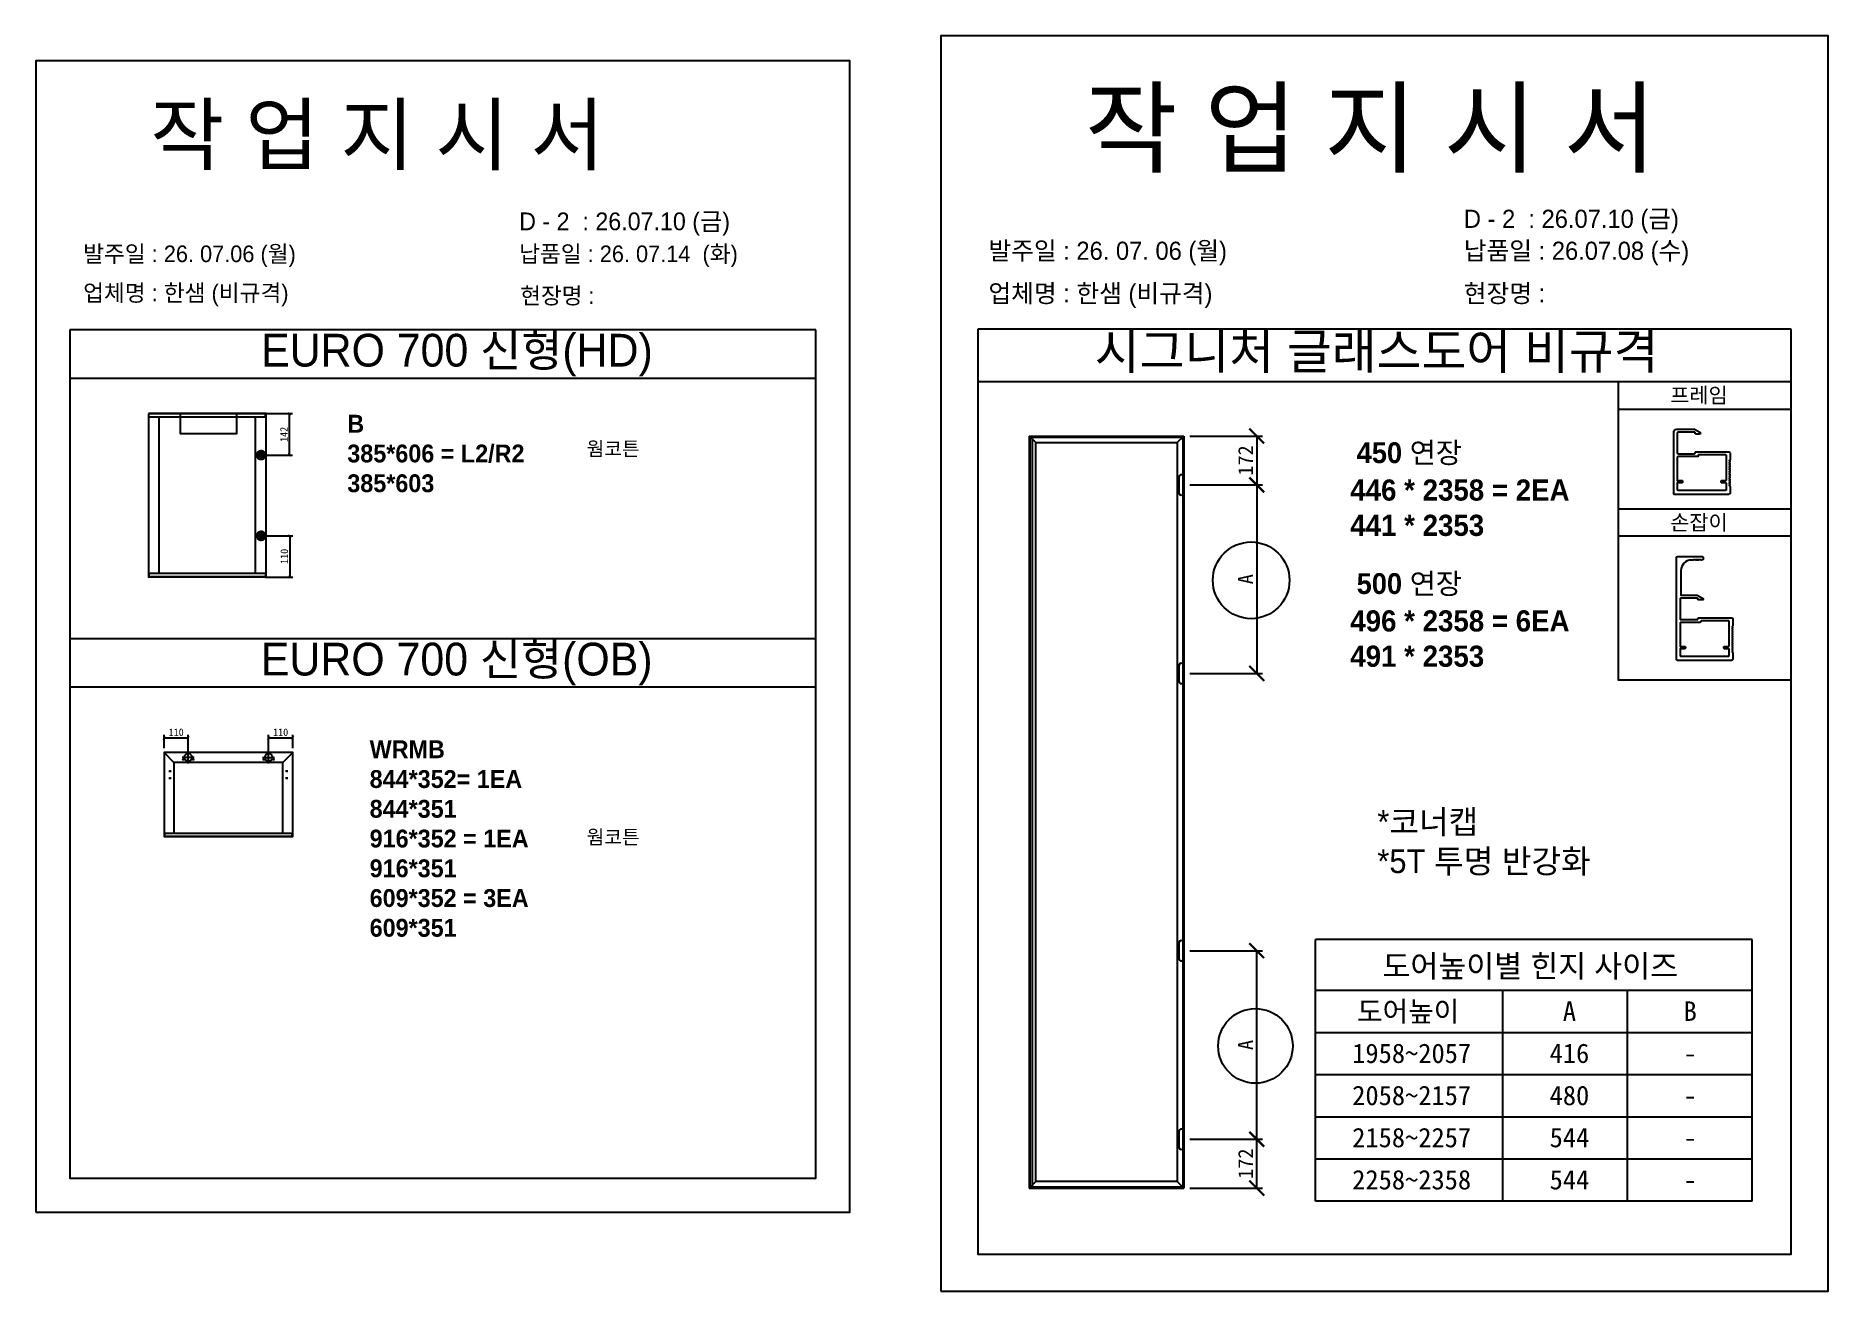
# Model space of a CAD drawing. Header units: millimetres. Extents: x -44117 to 256353, y -2095463 to 65325.
# Drawn here: x 110888 to 116914, y -1091090 to -1086870 of the extents above; entities that cross this region are included whole.
import ezdxf
from ezdxf.enums import TextEntityAlignment as Align

# ---------------------------------------------------------------- set-up
doc = ezdxf.new("R2010")
doc.units = ezdxf.units.MM
doc.header["$LTSCALE"] = 10
doc.layers.add('Layer1', color=7, linetype='Continuous', lineweight=70)
doc.styles.add('MtX_Gulim', font='')
doc.styles.get('MtX_Gulim').set_extended_font_data('Gulim', bold=True)
doc.dimstyles.new('ISO-25', dxfattribs={"dimtxt": 2.5, "dimasz": 2.5, "dimexe": 1, "dimexo": 1, "dimtad": 1, "dimtxsty": 'Standard', "dimblk": 'ARCHTICK', "dimcen": 2.5, "dimadec": 0, "dimazin": 0, "dimtfac": 1, "dimtmove": 0, "dimatfit": 3, "dimfxl": 0, "dimarcsym": 0})

msp = doc.modelspace()

# ---------------------------------------------------------------- texts
at = {"linetype": 'Continuous', "style": 'MtX_Gulim'}
for s, height, p in [('프레임', 51.271748, (116383.0235, -1088103.71583)), ('450 연장', 69.969594, (115328.71874, -1088306.42825)), ('손잡이', 51.271748, (116383.0235, -1088531.61691)), ('500 연장', 69.969594, (115328.71874, -1088746.42825)), ('도어높이별 힌지 사이즈', 74.8636653, (115415.44222, -1090034.80751)), ('도어높이', 68.472865, (115330.0079, -1090184.02874))]:
    msp.add_text(s, height=height, dxfattribs=at).set_placement(p)
for s, height, p in [('A', 65.32167, (116044.10928, -1090181.54636)), ('B', 65.32167, (116450.21219, -1090181.54636)), ('1958~2057', 65.321672, (115513.61986, -1090323.20654)), ('416', 65.321672, (116044.10928, -1090323.20654)), ('-', 65.32167, (116450.21219, -1090323.20654)), ('2058~2157', 65.321672, (115513.61986, -1090464.86672)), ('480', 65.321672, (116044.10928, -1090464.86672)), ('-', 65.32167, (116450.21219, -1090464.86672)), ('2158~2257', 65.321672, (115513.61986, -1090606.52691)), ('544', 65.321672, (116044.10928, -1090606.52691)), ('-', 65.32167, (116450.21219, -1090606.52691)), ('2258~2358', 65.321672, (115513.61986, -1090748.18709)), ('544', 65.321672, (116044.10928, -1090748.18709)), ('-', 65.32167, (116450.21219, -1090748.18709))]:
    msp.add_text(s, height=height).set_placement(p, align=Align.CENTER)
at = {"attachment_point": 1}
for s, width, gutter_width, heights, insert, char_height in [('{\\fGulim|b0|i0|c129|p50;작 업 지 시 서}', 5874.4321472, 22.20239, [-276.81147], (114414.55667, -1087055.01253), 248.6667591), ('{\\fGulim|b0|i0|c129|p50;작 업 지 시 서}', 4666.4485321, 17.63682, [-219.88959], (111272.24557, -1087102.78594), 197.5323919), ('{\\fGulim|b0|i0|c129|p50;\\C1;D - 2  : 26.07.10 (금)}', 5874.4321472, 22.20239, [62.32696], (115689.05109, -1087454.58626), 60.923356), ('\\pt11;{\\fGulim|b0|i0|c129|p50;발주일 : 26. 07.06 (월)}', 5387.0305146, 20.36026, [56.20102], (111046.50593, -1087574.85596), 55.8685452), ('{\\fGulim|b0|i0|c129|p50;납품일 : 26. 07.14  (화)}', 5387.0305146, 20.36026, [57.15569], (112512.40857, -1087574.85596), 55.8685452), ('\\pt11;{\\fGulim|b0|i0|c129|p50;발주일 : 26. 07. 06 (월)}', 5874.4321472, 22.20239, [61.28591], (114090.51817, -1087561.98476), 60.923356), ('{\\fGulim|b0|i0|c129|p50;납품일 : 26.07.08 (수)}', 5874.4321472, 22.20239, [62.32696], (115689.05109, -1087561.98476), 60.923356), ('{\\fGulim|b0|i0|c129|p50;업체명 : 한샘 (비규격)}', 5387.0305146, 20.36026, [58.82126], (111046.50593, -1087706.2304), 55.8685452), ('{\\fGulim|b0|i0|c129|p50;현장명 :  }', 5350.1178156, 20.22075, [61.9135], (112516.3066, -1087715.59981), 55.485726), ('{\\fGulim|b0|i0|c129|p50;업체명 : 한샘 (비규격)}', 5874.4321472, 22.20239, [64.14322], (114090.51817, -1087705.24555), 60.923356), ('{\\fGulim|b0|i0|c129|p50;현장명 : }', 5874.4321472, 22.20239, [-67.98106], (115689.05109, -1087705.24555), 60.923356), ('{\\fGulim|b0|i0|c129|p50;EURO 700 신형(HD)}', 2601.342149, 9.83176, [-138.56106], (111645.02026, -1087871.76301), 110.1157193), ('{\\fGulim|b0|i0|c129|p50;시그니처 글래스도어 비규격}', 2836.7034314, 10.72131, [-133.82933], (114448.15415, -1087869.91024), 120.0786444), ('{\\f굴림|b1|i0|c129|p50;B\\P385*606 = L2/R2\\P\\C1;385*603}', 14956.403488, 192.3526, [-267.06349], (111934.79733, -1088144.04505), 60), ('{\\f굴림|b1|i0|c129|p50;웜코튼}', 14325.1668253, 184.23434, [-51.13443], (112739.35951, -1088234.50425), 47.3745439), ('{\\f굴림|b1|i0|c129|p50;446 * 2358 = 2EA\\P\\C1;441 * 2353}', 21510.0890558, 276.6388, [-191.85936], (115307.20924, -1088361.3703), 71.1356923), ('{\\f굴림|b1|i0|c129|p50;496 * 2358 = 6EA\\P\\C1;491 * 2353}', 21510.0890558, 276.6388, [-191.85936], (115307.20924, -1088801.3703), 71.1356923), ('{\\fGulim|b0|i0|c129|p50;EURO 700 신형(OB)}', 2601.342149, 9.83176, [-138.56106], (111644.17329, -1088910.28553), 110.1157193), ('{\\f굴림|b1|i0|c129|p50;WRMB\\P844*352= 1EA\\P\\C1;844*351\\P\\C256;916*352 = 1EA\\P\\C1;916*351\\P\\C256;609*352 = 3EA\\P\\C1;609*351}', 14674.544536, 188.72764, [-662.61905], (112009.98786, -1089238.54953), 60), ('{\\fGulim|b0|i0|c129|p50;*코너캡\\P*5T 투명 반강화}', 1875.2995193, 7.08769, [-224.47547], (115398.20885, -1089472.92187), 79.3820819), ('{\\f굴림|b1|i0|c129|p50;웜코튼}', 14325.1668253, 184.23434, [-51.13443], (112739.35951, -1089539.9339), 47.3745439)]:
    msp.add_mtext_dynamic_manual_height_columns(s, width=width, gutter_width=gutter_width, heights=heights, dxfattribs=dict(at, insert=insert, char_height=char_height))
at = {"color": 1, "insert": (112512.72303, -1087463.79709), "char_height": 59.7264419, "attachment_point": 1}
msp.add_mtext_dynamic_manual_height_columns('{\\fGulim|b0|i0|c129|p50;D - 2  : 26.07.10 (금)}', width=5759.0217184, gutter_width=21.7662, heights=[61.10247], dxfattribs=at)

# ---------------------------------------------------------------- blocks, each defined once
blk = doc.blocks.new('_ArchTick')
at = {"color": 0, "linetype": 'ByBlock', "const_width": 0.15}
blk.add_lwpolyline([(-0.5, -0.5), (0.5, 0.5)], dxfattribs=at)
blk = doc.blocks.new('*D7480')
at = {"color": 0, "lineweight": -2}
for p, q in [((111659.7, -1088140), (111750.3, -1088140)), ((111740.3, -1088279.5), (111740.3, -1088140)), ((111659.7, -1088279.5), (111750.3, -1088279.5))]:
    blk.add_line(p, q, dxfattribs=at)
at = {"layer": 'Defpoints', "color": 0}
for p in [(111644.7, -1088140), (111740.3, -1088140), (111644.7, -1088279.5)]:
    blk.add_point(p, dxfattribs=at)
at = {"color": 0, "lineweight": -2, "xscale": 10, "yscale": 10, "zscale": 10}
for p, rotation in [((111740.3, -1088140), 90), ((111740.3, -1088279.5), 270)]:
    blk.add_blockref('_ArchTick', p, dxfattribs=dict(at, rotation=rotation))
at = {"color": 0, "insert": (111721.6, -1088209.8), "char_height": 25, "attachment_point": 5, "rotation": 90}
blk.add_mtext('142', dxfattribs=at)
blk = doc.blocks.new('*D7481')
at = {"color": 0, "lineweight": -2}
for p, q in [((111659.7, -1088550.8), (111751.9, -1088550.8)), ((111741.9, -1088550.8), (111741.9, -1088689.5)), ((111659.7, -1088689.5), (111751.9, -1088689.5))]:
    blk.add_line(p, q, dxfattribs=at)
at = {"layer": 'Defpoints', "color": 0}
for p in [(111644.7, -1088550.8), (111644.7, -1088689.5), (111741.9, -1088689.5)]:
    blk.add_point(p, dxfattribs=at)
at = {"color": 0, "lineweight": -2, "xscale": 10, "yscale": 10, "zscale": 10}
for p, rotation in [((111741.9, -1088550.8), 90), ((111741.9, -1088689.5), 270)]:
    blk.add_blockref('_ArchTick', p, dxfattribs=dict(at, rotation=rotation))
at = {"color": 0, "insert": (111723.1, -1088620.1), "char_height": 25, "attachment_point": 5, "rotation": 90}
blk.add_mtext('110', dxfattribs=at)
blk = doc.blocks.new('*D7482')
at = {"color": 0, "lineweight": -2}
for p, q in [((111318.9, -1089264.9), (111318.9, -1089220.2)), ((111399.8, -1089280.9), (111399.8, -1089220.2)), ((111318.9, -1089230.2), (111399.8, -1089230.2))]:
    blk.add_line(p, q, dxfattribs=at)
at = {"layer": 'Defpoints', "color": 0}
for p in [(111318.9, -1089279.9), (111399.8, -1089230.2), (111399.8, -1089295.9)]:
    blk.add_point(p, dxfattribs=at)
at = {"color": 0, "lineweight": -2, "xscale": 10, "yscale": 10, "zscale": 10, "rotation": 180}
blk.add_blockref('_ArchTick', (111318.9, -1089230.2), dxfattribs=at)
at = {"color": 0, "lineweight": -2, "xscale": 10, "yscale": 10, "zscale": 10}
blk.add_blockref('_ArchTick', (111399.8, -1089230.2), dxfattribs=at)
at = {"color": 0, "insert": (111359.3, -1089211.5), "char_height": 25, "attachment_point": 5}
blk.add_mtext('110', dxfattribs=at)
blk = doc.blocks.new('*D7483')
at = {"color": 0, "lineweight": -2}
for p, q in [((111670.2, -1089280.9), (111670.2, -1089220.2)), ((111751.1, -1089264.9), (111751.1, -1089220.2)), ((111670.2, -1089230.2), (111751.1, -1089230.2))]:
    blk.add_line(p, q, dxfattribs=at)
at = {"layer": 'Defpoints', "color": 0}
for p in [(111751.1, -1089230.2), (111751.1, -1089279.9), (111670.2, -1089295.9)]:
    blk.add_point(p, dxfattribs=at)
at = {"color": 0, "lineweight": -2, "xscale": 10, "yscale": 10, "zscale": 10, "rotation": 180}
blk.add_blockref('_ArchTick', (111670.2, -1089230.2), dxfattribs=at)
at = {"color": 0, "lineweight": -2, "xscale": 10, "yscale": 10, "zscale": 10}
blk.add_blockref('_ArchTick', (111751.1, -1089230.2), dxfattribs=at)
at = {"color": 0, "insert": (111710.6, -1089211.5), "char_height": 25, "attachment_point": 5}
blk.add_mtext('110', dxfattribs=at)
blk = doc.blocks.new('*D7507')
at = {"color": 0, "lineweight": -2}
for p, q in [((114767.2, -1088379.7), (115012.6, -1088379.7)), ((114992.6, -1088379.7), (114992.6, -1089013.6)), ((114767.2, -1089013.6), (115012.6, -1089013.6))]:
    blk.add_line(p, q, dxfattribs=at)
at = {"layer": 'Defpoints', "color": 0}
for p in [(114747.2, -1088379.7), (114747.2, -1089013.6), (114992.6, -1089013.6)]:
    blk.add_point(p, dxfattribs=at)
at = {"color": 0, "lineweight": -2, "xscale": 50, "yscale": 50, "zscale": 50}
for p, rotation in [((114992.6, -1088379.7), 90), ((114992.6, -1089013.6), 270)]:
    blk.add_blockref('_ArchTick', p, dxfattribs=dict(at, rotation=rotation))
at = {"color": 0, "insert": (114955.1, -1088696.7), "char_height": 50, "attachment_point": 5, "rotation": 90}
blk.add_mtext('A', dxfattribs=at)
blk = doc.blocks.new('*D7508')
at = {"color": 0, "lineweight": -2}
for p, q in [((114767.2, -1088215.5), (115012.6, -1088215.5)), ((114992.6, -1088215.5), (114992.6, -1088379.7)), ((114767.2, -1088379.7), (115012.6, -1088379.7))]:
    blk.add_line(p, q, dxfattribs=at)
at = {"layer": 'Defpoints', "color": 0}
for p in [(114747.2, -1088215.5), (114747.2, -1088379.7), (114992.6, -1088379.7)]:
    blk.add_point(p, dxfattribs=at)
at = {"color": 0, "lineweight": -2, "xscale": 50, "yscale": 50, "zscale": 50}
for p, rotation in [((114992.6, -1088215.5), 90), ((114992.6, -1088379.7), 270)]:
    blk.add_blockref('_ArchTick', p, dxfattribs=dict(at, rotation=rotation))
at = {"color": 0, "insert": (114955.1, -1088297.6), "char_height": 50, "attachment_point": 5, "rotation": 90}
blk.add_mtext('172', dxfattribs=at)
blk = doc.blocks.new('*D7509')
at = {"color": 0, "lineweight": -2}
for p, q in [((114767.2, -1089945.7), (115012.6, -1089945.7)), ((114992.6, -1090579.6), (114992.6, -1089945.7)), ((114767.2, -1090579.6), (115012.6, -1090579.6))]:
    blk.add_line(p, q, dxfattribs=at)
at = {"layer": 'Defpoints', "color": 0}
for p in [(114747.2, -1089945.7), (114992.6, -1089945.7), (114747.2, -1090579.6)]:
    blk.add_point(p, dxfattribs=at)
at = {"color": 0, "lineweight": -2, "xscale": 50, "yscale": 50, "zscale": 50}
for p, rotation in [((114992.6, -1089945.7), 90), ((114992.6, -1090579.6), 270)]:
    blk.add_blockref('_ArchTick', p, dxfattribs=dict(at, rotation=rotation))
at = {"color": 0, "insert": (114955.1, -1090262.6), "char_height": 50, "attachment_point": 5, "rotation": 90}
blk.add_mtext('A', dxfattribs=at)
blk = doc.blocks.new('*D7510')
at = {"color": 0, "lineweight": -2}
for p, q in [((114767.2, -1090579.6), (115012.6, -1090579.6)), ((114992.6, -1090743.9), (114992.6, -1090579.6)), ((114767.2, -1090743.9), (115012.6, -1090743.9))]:
    blk.add_line(p, q, dxfattribs=at)
at = {"layer": 'Defpoints', "color": 0}
for p in [(114747.2, -1090579.6), (114992.6, -1090579.6), (114747.2, -1090743.9)]:
    blk.add_point(p, dxfattribs=at)
at = {"color": 0, "lineweight": -2, "xscale": 50, "yscale": 50, "zscale": 50}
for p, rotation in [((114992.6, -1090579.6), 90), ((114992.6, -1090743.9), 270)]:
    blk.add_blockref('_ArchTick', p, dxfattribs=dict(at, rotation=rotation))
at = {"color": 0, "insert": (114955.1, -1090661.7), "char_height": 50, "attachment_point": 5, "rotation": 90}
blk.add_mtext('172', dxfattribs=at)

# ---------------------------------------------------------------- dimensions: what is measured, and where the dimension line sits
for base, p1, p2, text, override, picture, middle in [((111740.32813, -1088139.99351), (111644.65823, -1088279.51953), (111644.65823, -1088139.99351), '142', {"dimscale": 10, "dimasz": 1, "dimexo": 1.5, "dimtxsty": 'Standard'}, '*D7480', (111721.57813, -1088209.75652)), ((114992.57975, -1088379.74026), (114747.21905, -1088215.4524), (114747.21905, -1088379.74026), '172', {"dimscale": 20}, '*D7508', (114955.07975, -1088297.59633)), ((114992.57975, -1089013.58842), (114747.21905, -1088379.74026), (114747.21905, -1089013.58842), 'A', {"dimscale": 20}, '*D7507', (114955.07975, -1088696.66434)), ((111741.85829, -1088689.45286), (111644.65823, -1088550.79997), (111644.65823, -1088689.45286), '110', {"dimscale": 10, "dimasz": 1, "dimexo": 1.5, "dimtxsty": 'Standard'}, '*D7481', (111723.10829, -1088620.12642)), ((114992.57975, -1089945.71806), (114747.21905, -1090579.56623), (114747.21905, -1089945.71806), 'A', {"dimscale": 20}, '*D7509', (114955.07975, -1090262.64215)), ((114992.57975, -1090579.56623), (114747.21905, -1090743.85408), (114747.21905, -1090579.56623), '172', {"dimscale": 20}, '*D7510', (114955.07975, -1090661.71015))]:
    dim = msp.add_linear_dim(base=base, p1=p1, p2=p2, angle=90, text=text, dimstyle='ISO-25', override=override)
    dim.commit()
    dim.dimension.update_dxf_attribs({"geometry": picture, "text_midpoint": middle})
for base, p1, p2, picture, middle in [((111399.80499, -1089230.24321), (111318.87477, -1089279.89058), (111399.80499, -1089295.85388), '*D7482', (111359.33988, -1089211.49321)), ((111751.10837, -1089230.24321), (111670.17816, -1089295.85388), (111751.10837, -1089279.89058), '*D7483', (111710.64327, -1089211.49321))]:
    dim = msp.add_linear_dim(base=base, p1=p1, p2=p2, text='110', dimstyle='ISO-25', override={"dimscale": 10, "dimasz": 1, "dimexo": 1.5, "dimtxsty": 'Standard'})
    dim.commit()
    dim.dimension.update_dxf_attribs({"geometry": picture, "text_midpoint": middle})

# ---------------------------------------------------------------- linework, layer by layer
for p, q in [((113509.93862, -1087858.73786), (111001.55496, -1087858.73786)), ((116789.66773, -1087856.08754), (114054.33338, -1087856.08754)), ((113509.93862, -1088021.61992), (111001.55496, -1088021.61992)), ((116789.66773, -1088033.70665), (114054.33338, -1088033.70665)), ((116789.66773, -1088126.08528), (116207.54766, -1088126.08528)), ((111266.13907, -1088140.38823), (111266.13907, -1088689.05812)), ((111661.73037, -1088141.09874), (111266.13907, -1088141.09874)), ((111661.73037, -1088151.8353), (111266.13907, -1088151.8353)), ((111661.33565, -1088139.99351), (111266.53379, -1088139.99351)), ((111301.26973, -1088151.04585), (111301.26973, -1088677.61107)), ((111626.20499, -1088677.61107), (111626.20499, -1088151.8353)), ((111659.75674, -1088151.8353), (111659.75674, -1088139.99351)), ((111661.73037, -1088689.05812), (111661.73037, -1088140.38823)), ((114227.55677, -1088215.4524), (114227.55677, -1090743.85408)), ((114227.55677, -1088215.4524), (114747.21905, -1088215.4524)), ((114227.55677, -1088215.4524), (114249.69485, -1088237.59048)), ((114227.55677, -1088215.4524), (114238.04323, -1088215.4524)), ((114238.04323, -1088215.4524), (114238.04323, -1090743.85408)), ((114725.08097, -1088237.59048), (114747.21905, -1088215.4524)), ((114747.21905, -1088215.4524), (114747.21905, -1090743.85408)), ((116789.66773, -1088461.34798), (116207.54766, -1088461.34798)), ((116789.66773, -1088551.78068), (116207.54766, -1088551.78068)), ((111661.73037, -1088677.61107), (111266.13907, -1088677.61107)), ((111268.1127, -1088689.45286), (111268.1127, -1088677.61107)), ((111659.75674, -1088677.61107), (111659.75674, -1088689.45286)), ((111661.73037, -1088688.34763), (111266.13907, -1088688.34763)), ((111661.33565, -1088689.45286), (111266.53379, -1088689.45286)), ((113509.09165, -1088897.26038), (111000.70799, -1088897.26038)), ((113509.09165, -1089060.14244), (111000.70799, -1089060.14244)), ((111318.50354, -1089279.89058), (111318.50354, -1089561.2901)), ((111351.54385, -1089312.93089), (111318.61227, -1089279.62807)), ((111751.10837, -1089279.51934), (111318.87477, -1089279.51934)), ((111399.80499, -1089316.10324), (111399.80499, -1089275.60451)), ((111670.17817, -1089316.10324), (111670.17817, -1089275.60451)), ((111718.4393, -1089312.93089), (111751.37088, -1089279.62807)), ((111751.47961, -1089561.2901), (111751.47961, -1089279.89058)), ((111335.20932, -1089341.88757), (111342.63411, -1089341.88757)), ((111338.92171, -1089338.17518), (111338.92171, -1089345.59997)), ((111351.54385, -1089312.93089), (111351.54385, -1089551.26664)), ((111718.4393, -1089312.93089), (111351.54385, -1089312.93089)), ((111420.05436, -1089295.85388), (111379.55563, -1089295.85388)), ((111386.06913, -1089303.27866), (111380.1293, -1089303.27866)), ((111383.09921, -1089300.30875), (111383.09921, -1089306.24858)), ((111419.48068, -1089303.27866), (111413.54085, -1089303.27866)), ((111416.51077, -1089300.30875), (111416.51077, -1089306.24858)), ((111649.9288, -1089295.85388), (111690.42753, -1089295.85388)), ((111656.44231, -1089303.27866), (111650.50248, -1089303.27866)), ((111653.47239, -1089300.30875), (111653.47239, -1089306.24858)), ((111689.85386, -1089303.27866), (111683.91403, -1089303.27866)), ((111686.88395, -1089300.30875), (111686.88395, -1089306.24858)), ((111718.4393, -1089550.52416), (111718.4393, -1089312.93089)), ((111734.77384, -1089341.88757), (111727.34905, -1089341.88757)), ((111731.06144, -1089338.17518), (111731.06144, -1089345.59997)), ((111335.20932, -1089365.6469), (111342.63411, -1089365.6469)), ((111338.92171, -1089361.9345), (111338.92171, -1089369.35929)), ((111734.77384, -1089365.6469), (111727.34905, -1089365.6469)), ((111731.06144, -1089361.9345), (111731.06144, -1089369.35929)), ((111318.50354, -1089550.52416), (111751.47961, -1089550.52416)), ((111318.50354, -1089560.62187), (111751.10837, -1089560.62187)), ((111318.87477, -1089561.66134), (111751.10837, -1089561.66134)), ((111320.35973, -1089550.52416), (111320.35973, -1089561.66134)), ((111749.62341, -1089561.66134), (111749.62341, -1089550.52416)), ((115189.80921, -1090788.24501), (115189.80921, -1089908.18321)), ((116658.38647, -1089908.18321), (115189.80921, -1089908.18321)), ((116658.38647, -1090788.24501), (116658.38647, -1089908.18321)), ((116658.38647, -1090079.94409), (115189.80921, -1090079.94409)), ((115820.61365, -1090788.24501), (115820.61365, -1090079.94409)), ((116239.50006, -1090788.24501), (116239.50006, -1090079.94409)), ((116658.38647, -1090221.60427), (115189.80921, -1090221.60427)), ((116658.38647, -1090363.26446), (115189.80921, -1090363.26446)), ((116658.38647, -1090504.92464), (115189.80921, -1090504.92464)), ((116658.38647, -1090646.58482), (115189.80921, -1090646.58482)), ((114249.69485, -1090721.716), (114227.55677, -1090743.85408)), ((114725.08097, -1090721.716), (114747.21905, -1090743.85408)), ((114227.55677, -1090743.85408), (114747.21905, -1090743.85408)), ((116658.38647, -1090788.24501), (115189.80921, -1090788.24501))]:
    msp.add_line(p, q)
at = {"linetype": 'Continuous'}
for p, q in [((114249.69485, -1090721.716), (114249.69485, -1088237.59048)), ((114249.69485, -1088237.59048), (114725.08097, -1088237.59048)), ((114725.08097, -1088237.59048), (114725.08097, -1090721.716)), ((114725.08097, -1090721.716), (114249.69485, -1090721.716))]:
    msp.add_line(p, q, dxfattribs=at)
for points in [[(113930, -1091090.23014), (116914.00111, -1091090.23014), (116914.00111, -1086870), (113930, -1086870)], [(110887.53752, -1090824.54365), (113623.95606, -1090824.54365), (113623.95606, -1086954.46601), (110887.53752, -1086954.46601)], [(116789.66773, -1088033.70665), (116207.54766, -1088033.70665), (116207.54766, -1089034.82366), (116789.66773, -1089034.82366)], [(114231.05226, -1088218.94789), (114743.72356, -1088218.94789), (114743.72356, -1090740.35859), (114231.05226, -1090740.35859)]]:
    msp.add_lwpolyline(points, close=True)
for points in [[(111001.55496, -1087858.73786), (111001.55496, -1090710.52622), (113509.93862, -1090710.52622), (113509.93862, -1087858.73786)], [(114054.33338, -1087856.08754), (114054.33338, -1090965.89676), (116789.66773, -1090965.89676), (116789.66773, -1087856.08754)], [(111561.96439, -1088139.99351), (111561.96439, -1088207.72666), (111373.57811, -1088207.72666), (111373.57811, -1088139.99351)]]:
    msp.add_lwpolyline(points)
at = {"color": 7}
for points in [[(116584.58896, -1088273.69324), (116584.58896, -1088295.19324), (116581.58896, -1088298.19324), (116584.58896, -1088301.19324), (116581.58896, -1088304.19324), (116584.58896, -1088307.19324), (116581.58896, -1088310.19324), (116584.58896, -1088313.19324), (116581.58896, -1088316.19324), (116584.58896, -1088319.19324), (116581.58896, -1088322.19324), (116584.58896, -1088325.19324), (116581.58896, -1088328.19324), (116584.58896, -1088331.19324), (116581.58896, -1088334.19324), (116584.58896, -1088337.19324), (116581.58896, -1088340.19324), (116584.58896, -1088343.19324), (116581.58896, -1088346.19324), (116584.58896, -1088349.19324), (116581.58896, -1088352.19324), (116584.58896, -1088355.19324), (116581.58896, -1088358.19324), (116584.58896, -1088361.19324), (116581.58896, -1088364.19324), (116584.58896, -1088367.19324), (116581.58896, -1088370.19324), (116584.58896, -1088373.19324), (116581.58896, -1088376.19324), (116584.58896, -1088379.19324), (116581.58896, -1088382.19324), (116584.58896, -1088385.19324), (116584.58896, -1088406.69324, -0.4142135624), (116579.58896, -1088411.69324), (116579.58896, -1088411.69324), (116397.58896, -1088411.69324, -0.4142135624), (116394.58896, -1088408.69324), (116394.58896, -1088202.69324, -0.4142135624), (116404.58896, -1088192.69324), (116464.0949, -1088192.69324), (116482.50532, -1088202.83662, -0.855700792), (116481.58896, -1088208.69324), (116469.58896, -1088208.69324, -0.4142135624), (116466.58896, -1088205.69324), (116466.58896, -1088204.69324, 0.4142135624), (116464.58896, -1088202.69324), (116409.58896, -1088202.69324, 0.4142135624), (116406.58896, -1088205.69324), (116406.58896, -1088271.69324, 0.4142135624), (116409.58896, -1088274.69324), (116464.58896, -1088274.69324, 0.4142135624), (116466.58896, -1088272.69324), (116466.58896, -1088271.69324, -0.4142135624), (116469.58896, -1088268.69324), (116579.58896, -1088268.69324, -0.4142135623), (116584.58896, -1088273.69324)], [(116471.85434, -1088631.92414, -0.2301863539), (116466.60786, -1088631.92414, 0.2466321039), (116461.95837, -1088631.8695, -0.118515719), (116459.2311, -1088632.52516), (116453.78462, -1088632.52516, 0.4142135624), (116418.98462, -1088667.32516), (116418.98462, -1088750.52516), (116473.49056, -1088750.52516), (116491.90098, -1088760.66854, -0.855700792), (116490.98462, -1088766.52516), (116478.98462, -1088766.52516, -0.4142135624), (116475.98462, -1088763.52516), (116475.98462, -1088762.52516, 0.4142135624), (116473.98462, -1088760.52516), (116418.98462, -1088760.52516, 0.4142135624), (116415.98462, -1088763.52516), (116415.98462, -1088829.52516, 0.4142135624), (116418.98462, -1088832.52516), (116473.98462, -1088832.52516, 0.4142135624), (116475.98462, -1088830.52516), (116475.98462, -1088829.52516, -0.4142135624), (116478.98462, -1088826.52516), (116588.98462, -1088826.52516, -0.4142135623), (116593.98462, -1088831.52516), (116593.98462, -1088853.02516), (116590.98462, -1088856.02516), (116593.98462, -1088859.02516), (116590.98462, -1088862.02516), (116593.98462, -1088865.02516), (116590.98462, -1088868.02516), (116593.98462, -1088871.02516), (116590.98462, -1088874.02516), (116593.98462, -1088877.02516), (116590.98462, -1088880.02516), (116593.98462, -1088883.02516), (116590.98462, -1088886.02516), (116593.98462, -1088889.02516), (116590.98462, -1088892.02516), (116593.98462, -1088895.02516), (116590.98462, -1088898.02516), (116593.98462, -1088901.02516), (116590.98462, -1088904.02516), (116593.98462, -1088907.02516), (116590.98462, -1088910.02516), (116593.98462, -1088913.02516), (116590.98462, -1088916.02516), (116593.98462, -1088919.02516), (116590.98462, -1088922.02516), (116593.98462, -1088925.02516), (116590.98462, -1088928.02516), (116593.98462, -1088931.02516), (116590.98462, -1088934.02516), (116593.98462, -1088937.02516), (116590.98462, -1088940.02516), (116593.98462, -1088943.02516), (116593.98462, -1088964.52516, -0.4142135624), (116588.98462, -1088969.52516), (116588.98462, -1088969.52516), (116406.98462, -1088969.52516, -0.4142135624), (116403.98462, -1088966.52516), (116403.98462, -1088625.52516, -0.4142135624), (116408.98462, -1088620.52516), (116488.98462, -1088620.52516, -0.4142135624), (116493.98462, -1088625.52516), (116493.98462, -1088627.52516, -0.4142135624), (116488.98462, -1088632.52516, -0.1244779229), (116486.60786, -1088631.92414, 0.2466321039), (116481.95837, -1088631.8695, -0.2404082058), (116476.50383, -1088631.8695, 0.2466321039), (116471.85434, -1088631.92414), (116471.85434, -1088631.92414, -0.2466321039), (116476.50383, -1088631.8695)]]:
    msp.add_lwpolyline(points, format="xyb", dxfattribs=at)
at = {"color": 7, "elevation": 0}
for points in [[(116406.58896, -1088287.69324), (116406.58896, -1088364.69324), (116421.58896, -1088364.69324, -0.4142135624), (116424.58896, -1088367.69324), (116424.58896, -1088369.69324, -0.4142135624), (116421.58896, -1088372.69324), (116406.58896, -1088372.69324), (116406.58896, -1088394.69324, 0.4142135624), (116409.58896, -1088397.69324), (116569.08896, -1088397.69324, 0.4142135624), (116572.08896, -1088394.69324), (116572.08896, -1088375.69324, 0.4142135624), (116569.08896, -1088372.69324), (116557.08896, -1088372.69324, -0.4142135624), (116554.08896, -1088369.69324), (116554.08896, -1088367.69324, -0.4142135624), (116557.08896, -1088364.69324), (116569.08896, -1088364.69324, 0.4142135624), (116572.08896, -1088361.69324), (116572.08896, -1088281.69324, 0.4142135624), (116569.08896, -1088278.69324), (116478.58896, -1088278.69324, 0.4142135624), (116476.58896, -1088280.69324), (116476.58896, -1088281.69324, -0.414213547), (116473.58896, -1088284.69324), (116409.59276, -1088284.69324, 0.4145851533), (116406.58896, -1088287.69324)], [(116415.98462, -1088845.52516), (116415.98462, -1088922.52516), (116430.98462, -1088922.52516, -0.4142135624), (116433.98462, -1088925.52516), (116433.98462, -1088927.52516, -0.4142135624), (116430.98462, -1088930.52516), (116415.98462, -1088930.52516), (116415.98462, -1088952.52516, 0.4142135624), (116418.98462, -1088955.52516), (116578.48462, -1088955.52516, 0.4142135624), (116581.48462, -1088952.52516), (116581.48462, -1088933.52516, 0.4142135624), (116578.48462, -1088930.52516), (116566.48462, -1088930.52516, -0.4142135624), (116563.48462, -1088927.52516), (116563.48462, -1088925.52516, -0.4142135624), (116566.48462, -1088922.52516), (116578.48462, -1088922.52516, 0.4142135624), (116581.48462, -1088919.52516), (116581.48462, -1088839.52516, 0.4142135624), (116578.48462, -1088836.52516), (116487.98462, -1088836.52516, 0.4142135624), (116485.98462, -1088838.52516), (116485.98462, -1088839.52516, -0.414213547), (116482.98462, -1088842.52516), (116418.98842, -1088842.52516, 0.4145851533), (116415.98462, -1088845.52516)]]:
    msp.add_lwpolyline(points, format="xyb", dxfattribs=at)
at = {"linetype": 'Continuous'}
for points in [[(114739.04428, -1088414.07427), (114739.04428, -1088414.07427, 0.4142135624), (114747.21905, -1088405.89951), (114747.21905, -1088353.581, 0.4142135624), (114739.04428, -1088345.40624), (114739.04428, -1088345.40624, 0.4142135624), (114730.86952, -1088353.581), (114730.86952, -1088405.89951, 0.4142135624)], [(114739.04428, -1089047.92244), (114739.04428, -1089047.92244, 0.4142135624), (114747.21905, -1089039.74767), (114747.21905, -1088987.42916, 0.4142135624), (114739.04428, -1088979.2544), (114739.04428, -1088979.2544, 0.4142135624), (114730.86952, -1088987.42916), (114730.86952, -1089039.74767, 0.4142135624)], [(114739.04428, -1089980.05208), (114739.04428, -1089980.05208, 0.4142135624), (114747.21905, -1089971.87732), (114747.21905, -1089919.55881, 0.4142135624), (114739.04428, -1089911.38405), (114739.04428, -1089911.38405, 0.4142135624), (114730.86952, -1089919.55881), (114730.86952, -1089971.87732, 0.4142135624)], [(114739.04428, -1090613.90025), (114739.04428, -1090613.90025, 0.4142135624), (114747.21905, -1090605.72548), (114747.21905, -1090553.40697, 0.4142135624), (114739.04428, -1090545.23221), (114739.04428, -1090545.23221, 0.4142135624), (114730.86952, -1090553.40697), (114730.86952, -1090605.72548, 0.4142135624)]]:
    msp.add_lwpolyline(points, format="xyb", close=True, dxfattribs=at)
at = {"color": 1}
for centre, radius in [((114973.94351, -1088700.47527), 128.94825), ((114988.2711, -1090265.76371), 125.36635)]:
    msp.add_circle(centre, radius, dxfattribs=at)
for centre, radius in [((111399.80499, -1089295.85388), 12.99338), ((111670.17817, -1089295.85388), 12.99338), ((111338.92171, -1089341.88757), 1.11372), ((111383.09921, -1089303.27866), 1.18797), ((111416.51077, -1089303.27866), 1.18797), ((111653.47239, -1089303.27866), 1.18797), ((111686.88395, -1089303.27866), 1.18797), ((111731.06144, -1089341.88757), 1.11372), ((111338.92171, -1089365.6469), 1.11372), ((111731.06144, -1089365.6469), 1.11372)]:
    msp.add_circle(centre, radius)
for centre, radius, start, end in [((111661.33565, -1088140.38823), 0.39473, 0, 90), ((111266.53379, -1088689.05814), 0.39473, 180, 270), ((111661.33565, -1088689.05814), 0.39473, 270, 0), ((111318.87477, -1089279.89058), 0.37124, 90, 180), ((111751.10837, -1089279.89058), 0.37124, 0, 90), ((111318.87477, -1089561.2901), 0.37124, 180, 270), ((111751.10837, -1089561.2901), 0.37124, 270, 0)]:
    msp.add_arc(centre, radius, start, end)
at = {"layer": 'Layer1'}
for p, q in [((111644.65823, -1088264.97144), (111644.65823, -1088294.06763)), ((111644.65823, -1088565.34807), (111644.65823, -1088536.25188))]:
    msp.add_line(p, q, dxfattribs=at)
for points in [[(111659.20633, -1088279.51953), (111630.11014, -1088279.51953)], [(111659.20633, -1088550.79997), (111630.11014, -1088550.79997)]]:
    msp.add_lwpolyline(points, close=True, dxfattribs=at)
for centre in [(111644.65823, -1088279.51953), (111644.65823, -1088550.79997)]:
    msp.add_circle(centre, 9.69873, dxfattribs=at)

msp.set_redraw_order([(e.dxf.handle, doc.entitydb.next_handle()) for e in msp.query("TEXT MTEXT ATTDEF DIMENSION ARC_DIMENSION")])  # texts and dimensions are drawn at this point

doc.saveas('drawing.dxf')
